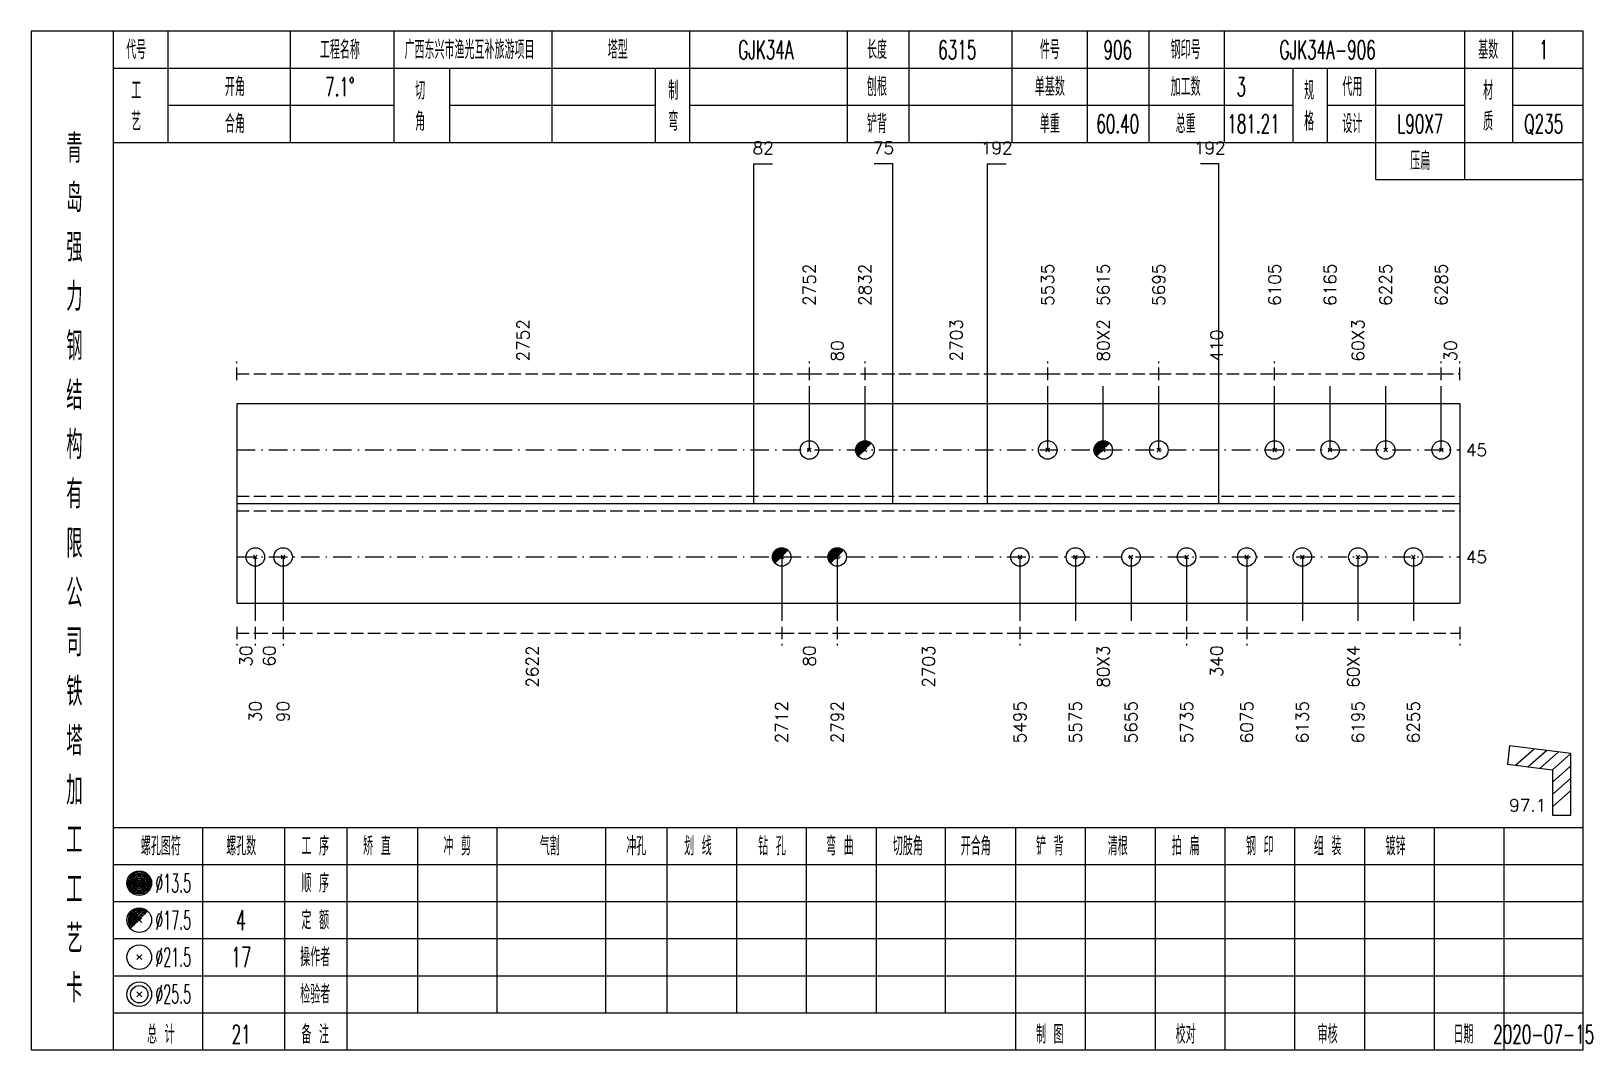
# Model space of a CAD drawing. Extents: x 0 to 2606, y -377 to 6479.
# Drawn here: x 1568.4 to 1821.3, y 2625 to 2790 of the extents above; entities that cross this region are included whole.
import ezdxf
from ezdxf.enums import TextEntityAlignment as Align

# ---------------------------------------------------------------- set-up
doc = ezdxf.new("R2010")
doc.units = 0
doc.header["$MEASUREMENT"] = 0
doc.linetypes.add('一点画线', pattern=[5.2, 3, -1, 0.2, -1])
doc.linetypes.add('虚线', pattern=[2.75, 2, -0.75])
doc.layers.get('0').update_dxf_attribs({"linetype": 'CONTINUOUS', "lineweight": 25})
for name, color, linetype, lineweight in [('1', 7, 'CONTINUOUS', 25), ('2', 7, 'CONTINUOUS', 25), ('4', 7, 'CONTINUOUS', 25)]:
    doc.layers.add(name, color=color, linetype=linetype, lineweight=lineweight)
doc.styles.get("Standard").update_dxf_attribs({"font": 'simplex.shx', "width": 0.7, "height": 3, "bigfont": 'gbhzfs.shx'})

msp = doc.modelspace()

# ---------------------------------------------------------------- texts
at = {"color": 7, "linetype": 'Continuous', "lineweight": 13}
for s, p in [('2752', (1694.46, 2745.5)), ('2832', (1703.46, 2745.5)), ('5535', (1733.05, 2745.5)), ('5615', (1742.05, 2745.5)), ('5695', (1751.05, 2745.5)), ('6105', (1769.8, 2745.5)), ('6165', (1778.8, 2745.5)), ('6225', (1787.8, 2745.5)), ('6285', (1796.8, 2745.5))]:
    msp.add_text(s, height=2, rotation=90, dxfattribs=at).set_placement(p, align=Align.MIDDLE_LEFT)
at = {"color": 8, "linetype": 'Continuous', "lineweight": 9}
for s, p in [('2752', (1648.08, 2736.5)), ('2703', (1718.25, 2736.5)), ('80X2', (1742.05, 2736.5)), ('60X3', (1783.3, 2736.5)), ('80', (1698.96, 2736.5)), ('410', (1760.42, 2736.5)), ('30', (1798.3, 2736.5))]:
    msp.add_text(s, height=2, rotation=90, dxfattribs=at).set_placement(p, align=Align.MIDDLE_LEFT)
at = {"color": 7, "linetype": 'Continuous', "lineweight": 13}
for p in [(1800.8, 2722.17), (1800.8, 2704.83)]:
    msp.add_text('45', height=2, dxfattribs=at).set_placement(p, align=Align.MIDDLE_LEFT)
at = {"color": 8, "linetype": 'Continuous', "lineweight": 9}
for s, p in [('30', (1603.2, 2690.5)), ('60', (1606.95, 2690.5)), ('2622', (1649.58, 2690.5)), ('80', (1694.46, 2690.5)), ('2703', (1713.75, 2690.5)), ('80X3', (1742.05, 2690.5)), ('340', (1760.42, 2690.5)), ('60X4', (1782.55, 2690.5))]:
    msp.add_text(s, height=2, rotation=90, dxfattribs=at).set_placement(p, align=Align.MIDDLE_RIGHT)
at = {"layer": '1', "color": 7, "linetype": 'Continuous', "lineweight": 13}
for s, p in [('30', (1604.7, 2681.5)), ('90', (1609.2, 2681.5)), ('2712', (1689.96, 2681.5)), ('2792', (1698.96, 2681.5)), ('5495', (1728.55, 2681.5)), ('5575', (1737.55, 2681.5)), ('5655', (1746.55, 2681.5)), ('5735', (1755.55, 2681.5)), ('6075', (1765.3, 2681.5)), ('6135', (1774.3, 2681.5)), ('6195', (1783.3, 2681.5)), ('6255', (1792.3, 2681.5))]:
    msp.add_text(s, height=2, rotation=90, dxfattribs=at).set_placement(p, align=Align.MIDDLE_RIGHT)
at = {"layer": '2', "color": 7, "linetype": 'Continuous', "lineweight": 13}
for s, p in [('82', (1686.96, 2769.5)), ('75', (1706.46, 2769.5)), ('192', (1724.8, 2769.5)), ('192', (1759.3, 2769.5))]:
    msp.add_text(s, height=2, dxfattribs=at).set_placement(p, align=Align.BOTTOM_CENTER)
msp.add_text('97.1', height=2, dxfattribs=at).set_placement((1813.8, 2663), align=Align.BOTTOM_RIGHT)
at = {"layer": '4', "color": 1, "linetype": 'Continuous', "lineweight": 13}
for s, height, width, p in [('代号', 3, 0.6, (1585.4, 2787)), ('工程名称', 3, 0.6, (1618.4, 2787)), ('广西东兴市渔光互补旅游项目', 3, 0.6, (1639.4, 2787)), ('塔型', 3, 0.6, (1663.4, 2787)), ('GJK34A', 3, 0.6, (1687.4, 2787)), ('长度', 3, 0.6, (1705.4, 2787)), ('6315', 3, 0.6, (1718.4, 2787)), ('件号', 3, 0.6, (1733.4, 2787)), ('906', 3, 0.6, (1744.4, 2787)), ('钢印号', 3, 0.6, (1755.4, 2787)), ('GJK34A-906', 3, 0.6, (1778.4, 2787)), ('基数', 3, 0.6, (1804.4, 2787)), ('1', 3, 0.6, (1813.4, 2787)), ('开角', 3, 0.6, (1601.4, 2781)), ('7.1%%d', 3, 0.6, (1618.4, 2781)), ('刨根', 3, 0.6, (1705.4, 2781)), ('单基数', 3, 0.6, (1733.4, 2781)), ('加工数', 3, 0.6, (1755.4, 2781)), ('3', 3, 0.6, (1764.4, 2781)), ('代用', 3, 0.6, (1782.4, 2781)), ('工', 3, 0.6, (1585.4, 2780.4)), ('切', 3, 0.6, (1631.4, 2780.4)), ('制', 3, 0.6, (1672.4, 2780.4)), ('规', 3, 0.6, (1775.4, 2780.4)), ('材', 3, 0.6, (1804.4, 2780.4)), ('艺', 3, 0.6, (1585.4, 2775.4)), ('合角', 3, 0.6, (1601.4, 2775)), ('角', 3, 0.6, (1631.4, 2775.4)), ('弯', 3, 0.6, (1672.4, 2775.4)), ('铲背', 3, 0.6, (1705.4, 2775)), ('单重', 3, 0.6, (1733.4, 2775)), ('60.40', 3, 0.6, (1744.4, 2775)), ('总重', 3, 0.6, (1755.4, 2775)), ('181.21', 3, 0.6, (1766.4, 2775)), ('格', 3, 0.6, (1775.4, 2775.4)), ('设计', 3, 0.6, (1782.4, 2775)), ('L90X7', 3, 0.6, (1793.4, 2775)), ('质', 3, 0.6, (1804.4, 2775.4)), ('Q235', 3, 0.6, (1813.4, 2775)), ('青', 4.6, 0.8, (1575.4, 2771)), ('压扁', 3, 0.6, (1793.4, 2769)), ('岛', 4.6, 0.8, (1575.4, 2763)), ('强', 4.6, 0.8, (1575.4, 2755)), ('力', 4.6, 0.8, (1575.4, 2747)), ('钢', 4.6, 0.8, (1575.4, 2739)), ('结', 4.6, 0.8, (1575.4, 2731)), ('构', 4.6, 0.8, (1575.4, 2723)), ('有', 4.6, 0.8, (1575.4, 2715)), ('限', 4.6, 0.8, (1575.4, 2707)), ('公', 4.6, 0.8, (1575.4, 2699)), ('司', 4.6, 0.8, (1575.4, 2691)), ('铁', 4.6, 0.8, (1575.4, 2683)), ('塔', 4.6, 0.8, (1575.4, 2675)), ('加', 4.6, 0.8, (1575.4, 2667)), ('工', 4.6, 0.8, (1575.4, 2659)), ('螺孔图符', 3, 0.6, (1589.4, 2658)), ('螺孔数', 3, 0.6, (1602.4, 2658)), ('工 序', 3, 0.6, (1614.4, 2658)), ('矫 直', 3, 0.6, (1624.4, 2658)), ('冲 剪', 3, 0.6, (1637.4, 2658)), ('气割', 3, 0.6, (1652.4, 2658)), ('冲孔', 3, 0.6, (1666.4, 2658)), ('划 线', 3, 0.6, (1676.4, 2658)), ('钻 孔', 3, 0.6, (1688.4, 2658)), ('弯 曲', 3, 0.6, (1699.4, 2658)), ('切肢角', 3, 0.6, (1710.4, 2658)), ('开合角', 3, 0.6, (1721.4, 2658)), ('铲 背', 3, 0.6, (1733.4, 2658)), ('清根', 3, 0.6, (1744.4, 2658)), ('拍 扁', 3, 0.6, (1755.4, 2658)), ('钢 印', 3, 0.6, (1767.4, 2658)), ('组 装', 3, 0.6, (1778.4, 2658)), ('镀锌', 3, 0.6, (1789.4, 2658)), ('%%C13.5', 3, 0.5, (1591.4, 2652)), ('顺 序', 3, 0.6, (1614.4, 2652)), ('工', 4.6, 0.8, (1575.4, 2651)), ('%%C17.5', 3, 0.5, (1591.4, 2646)), ('4', 3.2, 0.6, (1602.4, 2646)), ('定 额', 3, 0.6, (1614.4, 2646)), ('艺', 4.6, 0.8, (1575.4, 2643)), ('%%C21.5', 3, 0.5, (1591.4, 2640)), ('17', 3.2, 0.6, (1602.4, 2640)), ('操作者', 3, 0.6, (1614.4, 2640)), ('卡', 4.6, 0.8, (1575.4, 2635)), ('检验者', 3, 0.6, (1614.4, 2634)), ('%%C25.5', 3, 0.5, (1591.4, 2634)), ('总 计', 3, 0.6, (1589.4, 2627.5)), ('21', 3, 0.6, (1602.4, 2627.5)), ('备 注', 3, 0.6, (1614.4, 2627.5)), ('制 图', 3, 0.6, (1733.4, 2627.5)), ('校对', 3, 0.6, (1755.4, 2627.5)), ('审核', 3, 0.6, (1778.4, 2627.5)), ('日期', 3, 0.6, (1800.4, 2627.5)), ('2020-07-15', 3, 0.6, (1813.4, 2627.5))]:
    msp.add_text(s, height=height, dxfattribs=dict(at, width=width)).set_placement(p, align=Align.MIDDLE_CENTER)

# ---------------------------------------------------------------- linework, layer by layer
at = {"color": 8, "linetype": '虚线', "lineweight": 9}
for p, q in [((1601.7, 2733.5), (1601.7, 2736.5)), ((1601.7, 2734.5), (1694.46, 2734.5)), ((1694.46, 2733.5), (1694.46, 2736.5)), ((1694.46, 2733.5), (1694.46, 2736.5)), ((1694.46, 2734.5), (1703.46, 2734.5)), ((1703.46, 2733.5), (1703.46, 2736.5)), ((1703.46, 2733.5), (1703.46, 2736.5)), ((1703.46, 2734.5), (1733.05, 2734.5)), ((1733.05, 2733.5), (1733.05, 2736.5)), ((1733.05, 2733.5), (1733.05, 2736.5)), ((1733.05, 2734.5), (1751.05, 2734.5)), ((1751.05, 2733.5), (1751.05, 2736.5)), ((1751.05, 2733.5), (1751.05, 2736.5)), ((1751.05, 2734.5), (1769.8, 2734.5)), ((1769.8, 2733.5), (1769.8, 2736.5)), ((1769.8, 2733.5), (1769.8, 2736.5)), ((1769.8, 2734.5), (1796.8, 2734.5)), ((1796.8, 2733.5), (1796.8, 2736.5)), ((1796.8, 2733.5), (1796.8, 2736.5)), ((1796.8, 2734.5), (1799.8, 2734.5)), ((1799.8, 2733.5), (1799.8, 2736.5)), ((1601.7, 2693.5), (1601.7, 2690.5)), ((1601.7, 2692.5), (1604.7, 2692.5)), ((1604.7, 2693.5), (1604.7, 2690.5)), ((1604.7, 2693.5), (1604.7, 2690.5)), ((1604.7, 2692.5), (1609.2, 2692.5)), ((1609.2, 2693.5), (1609.2, 2690.5)), ((1609.2, 2693.5), (1609.2, 2690.5)), ((1609.2, 2692.5), (1689.96, 2692.5)), ((1689.96, 2693.5), (1689.96, 2690.5)), ((1689.96, 2693.5), (1689.96, 2690.5)), ((1689.96, 2692.5), (1698.96, 2692.5)), ((1698.96, 2693.5), (1698.96, 2690.5)), ((1698.96, 2693.5), (1698.96, 2690.5)), ((1698.96, 2692.5), (1728.55, 2692.5)), ((1728.55, 2693.5), (1728.55, 2690.5)), ((1728.55, 2693.5), (1728.55, 2690.5)), ((1728.55, 2692.5), (1755.55, 2692.5)), ((1755.55, 2693.5), (1755.55, 2690.5)), ((1755.55, 2693.5), (1755.55, 2690.5)), ((1755.55, 2692.5), (1765.3, 2692.5)), ((1765.3, 2693.5), (1765.3, 2690.5)), ((1765.3, 2693.5), (1765.3, 2690.5)), ((1765.3, 2692.5), (1799.8, 2692.5)), ((1799.8, 2693.5), (1799.8, 2690.5))]:
    msp.add_line(p, q, dxfattribs=at)
at = {"color": 7, "linetype": 'Continuous', "lineweight": 13}
for p, q in [((1694.46, 2722.17), (1694.46, 2732.5)), ((1703.46, 2722.17), (1703.46, 2732.5)), ((1733.05, 2722.17), (1733.05, 2732.5)), ((1742.05, 2722.17), (1742.05, 2732.5)), ((1751.05, 2722.17), (1751.05, 2732.5)), ((1769.8, 2722.17), (1769.8, 2732.5)), ((1778.8, 2722.17), (1778.8, 2732.5)), ((1787.8, 2722.17), (1787.8, 2732.5)), ((1796.8, 2722.17), (1796.8, 2732.5)), ((1694.16, 2721.87), (1694.76, 2722.47)), ((1694.76, 2721.87), (1694.16, 2722.47)), ((1732.75, 2721.87), (1733.35, 2722.47)), ((1733.35, 2721.87), (1732.75, 2722.47)), ((1750.75, 2721.87), (1751.35, 2722.47)), ((1751.35, 2721.87), (1750.75, 2722.47)), ((1769.5, 2721.87), (1770.1, 2722.47)), ((1770.1, 2721.87), (1769.5, 2722.47)), ((1778.5, 2721.87), (1779.1, 2722.47)), ((1779.1, 2721.87), (1778.5, 2722.47)), ((1787.5, 2721.87), (1788.1, 2722.47)), ((1788.1, 2721.87), (1787.5, 2722.47)), ((1796.5, 2721.87), (1797.1, 2722.47)), ((1797.1, 2721.87), (1796.5, 2722.47)), ((1604.7, 2704.83), (1604.7, 2694.5)), ((1609.2, 2704.83), (1609.2, 2694.5)), ((1689.96, 2704.83), (1689.96, 2694.5)), ((1698.96, 2704.83), (1698.96, 2694.5)), ((1728.55, 2704.83), (1728.55, 2694.5)), ((1737.55, 2704.83), (1737.55, 2694.5)), ((1746.55, 2704.83), (1746.55, 2694.5)), ((1755.55, 2704.83), (1755.55, 2694.5)), ((1765.3, 2704.83), (1765.3, 2694.5)), ((1774.3, 2704.83), (1774.3, 2694.5)), ((1783.3, 2704.83), (1783.3, 2694.5)), ((1792.3, 2704.83), (1792.3, 2694.5))]:
    msp.add_line(p, q, dxfattribs=at)
at = {"color": 7, "linetype": 'Continuous', "lineweight": 18}
for p, q in [((1601.7, 2729.67), (1601.7, 2697.33)), ((1601.7, 2729.67), (1799.8, 2729.67)), ((1799.8, 2729.67), (1799.8, 2697.33)), ((1601.7, 2713.5), (1799.8, 2713.5))]:
    msp.add_line(p, q, dxfattribs=at)
at = {"color": 3, "linetype": '一点画线', "lineweight": 13}
for p, q in [((1601.7, 2722.17), (1799.8, 2722.17)), ((1601.7, 2704.83), (1799.8, 2704.83))]:
    msp.add_line(p, q, dxfattribs=at)
at = {"color": 7, "linetype": 'Continuous', "lineweight": 0}
for p, q in [((1703.16, 2721.87), (1703.76, 2722.47)), ((1703.16, 2722.47), (1703.76, 2721.87)), ((1741.75, 2721.87), (1742.35, 2722.47)), ((1741.75, 2722.47), (1742.35, 2721.87))]:
    msp.add_line(p, q, dxfattribs=at)
at = {"color": 1, "linetype": '虚线', "lineweight": 18}
for p, q in [((1601.7, 2714.67), (1799.8, 2714.67)), ((1601.7, 2712.33), (1799.8, 2712.33))]:
    msp.add_line(p, q, dxfattribs=at)
at = {"color": 7, "linetype": 'Continuous', "lineweight": 13}
for centre in [(1694.46, 2722.17), (1703.46, 2722.17), (1733.05, 2722.17), (1742.05, 2722.17), (1751.05, 2722.17), (1769.8, 2722.17), (1778.8, 2722.17), (1787.8, 2722.17), (1796.8, 2722.17)]:
    msp.add_circle(centre, 1.5, dxfattribs=at)
for centre, radius in [((1703.46, 2722.17), 1.35), ((1703.46, 2722.17), 1.2), ((1703.46, 2722.17), 1.05), ((1703.46, 2722.17), 0.9), ((1703.46, 2722.17), 0.75), ((1703.46, 2722.17), 0.6), ((1703.46, 2722.17), 0.45), ((1703.46, 2722.17), 0.3), ((1703.46, 2722.17), 0.15), ((1742.05, 2722.17), 1.35), ((1742.05, 2722.17), 1.2), ((1742.05, 2722.17), 1.05), ((1742.05, 2722.17), 0.9), ((1742.05, 2722.17), 0.75), ((1742.05, 2722.17), 0.6), ((1742.05, 2722.17), 0.45), ((1742.05, 2722.17), 0.3), ((1742.05, 2722.17), 0.15)]:
    msp.add_arc(centre, radius, 45, 225, dxfattribs=at)
at = {"layer": '1', "color": 7, "linetype": 'Continuous', "lineweight": 13}
for p, q in [((1604.4, 2704.53), (1605, 2705.13)), ((1605, 2704.53), (1604.4, 2705.13)), ((1608.9, 2704.53), (1609.5, 2705.13)), ((1609.5, 2704.53), (1608.9, 2705.13)), ((1728.25, 2704.53), (1728.85, 2705.13)), ((1728.85, 2704.53), (1728.25, 2705.13)), ((1737.25, 2704.53), (1737.85, 2705.13)), ((1737.85, 2704.53), (1737.25, 2705.13)), ((1746.25, 2704.53), (1746.85, 2705.13)), ((1746.85, 2704.53), (1746.25, 2705.13)), ((1755.25, 2704.53), (1755.85, 2705.13)), ((1755.85, 2704.53), (1755.25, 2705.13)), ((1765, 2704.53), (1765.6, 2705.13)), ((1765.6, 2704.53), (1765, 2705.13)), ((1774, 2704.53), (1774.6, 2705.13)), ((1774.6, 2704.53), (1774, 2705.13)), ((1783, 2704.53), (1783.6, 2705.13)), ((1783.6, 2704.53), (1783, 2705.13)), ((1792, 2704.53), (1792.6, 2705.13)), ((1792.6, 2704.53), (1792, 2705.13))]:
    msp.add_line(p, q, dxfattribs=at)
at = {"layer": '1', "color": 7, "linetype": 'Continuous', "lineweight": 0}
for p, q in [((1689.66, 2704.53), (1690.26, 2705.13)), ((1689.66, 2705.13), (1690.26, 2704.53)), ((1698.66, 2704.53), (1699.26, 2705.13)), ((1698.66, 2705.13), (1699.26, 2704.53))]:
    msp.add_line(p, q, dxfattribs=at)
at = {"layer": '1', "color": 7, "linetype": 'Continuous', "lineweight": 18}
msp.add_line((1601.7, 2697.33), (1799.8, 2697.33), dxfattribs=at)
at = {"layer": '1', "color": 7, "linetype": 'Continuous', "lineweight": 13}
for centre in [(1604.7, 2704.83), (1609.2, 2704.83), (1689.96, 2704.83), (1698.96, 2704.83), (1728.55, 2704.83), (1737.55, 2704.83), (1746.55, 2704.83), (1755.55, 2704.83), (1765.3, 2704.83), (1774.3, 2704.83), (1783.3, 2704.83), (1792.3, 2704.83)]:
    msp.add_circle(centre, 1.5, dxfattribs=at)
for centre, radius in [((1689.96, 2704.83), 1.35), ((1689.96, 2704.83), 1.2), ((1689.96, 2704.83), 1.05), ((1689.96, 2704.83), 0.9), ((1689.96, 2704.83), 0.75), ((1689.96, 2704.83), 0.6), ((1689.96, 2704.83), 0.45), ((1689.96, 2704.83), 0.3), ((1689.96, 2704.83), 0.15), ((1698.96, 2704.83), 1.35), ((1698.96, 2704.83), 1.2), ((1698.96, 2704.83), 1.05), ((1698.96, 2704.83), 0.9), ((1698.96, 2704.83), 0.75), ((1698.96, 2704.83), 0.6), ((1698.96, 2704.83), 0.45), ((1698.96, 2704.83), 0.3), ((1698.96, 2704.83), 0.15)]:
    msp.add_arc(centre, radius, 45, 225, dxfattribs=at)
at = {"layer": '2', "color": 7, "linetype": 'Continuous', "lineweight": 13}
for p, q in [((1685.46, 2713.5), (1685.46, 2768.5)), ((1685.46, 2768.5), (1688.46, 2768.5)), ((1707.96, 2768.5), (1704.96, 2768.5)), ((1707.96, 2713.5), (1707.96, 2768.5)), ((1723.3, 2713.5), (1723.3, 2768.5)), ((1723.3, 2768.5), (1726.3, 2768.5)), ((1760.8, 2768.5), (1757.8, 2768.5)), ((1760.8, 2713.5), (1760.8, 2768.5)), ((1807.88, 2674.24), (1807.51, 2671.26)), ((1817.8, 2673), (1807.88, 2674.24)), ((1808.85, 2671.09), (1811.85, 2673.74)), ((1807.51, 2671.26), (1814.8, 2670.35)), ((1810.83, 2670.84), (1813.83, 2673.49)), ((1812.82, 2670.6), (1815.82, 2673.25)), ((1814.8, 2670.35), (1817.8, 2673)), ((1817.8, 2663), (1817.8, 2673)), ((1814.8, 2668.35), (1817.8, 2671)), ((1814.8, 2670.35), (1814.8, 2663)), ((1814.8, 2666.35), (1817.8, 2669)), ((1814.8, 2664.35), (1817.8, 2667)), ((1814.8, 2663), (1817.8, 2663))]:
    msp.add_line(p, q, dxfattribs=at)
at = {"layer": '4', "color": 1, "linetype": 'Continuous', "lineweight": 18}
for p, q in [((1581.7, 2625), (1581.7, 2790)), ((1590.6, 2772), (1590.6, 2790)), ((1610.4, 2772), (1610.4, 2790)), ((1627.2, 2772), (1627.2, 2790)), ((1652.8, 2772), (1652.8, 2790)), ((1675.1, 2772), (1675.1, 2790)), ((1700.6, 2772), (1700.6, 2790)), ((1710.6, 2772), (1710.6, 2790)), ((1727.3, 2772), (1727.3, 2790)), ((1739.5, 2772), (1739.5, 2790)), ((1749.5, 2772), (1749.5, 2790)), ((1761.7, 2772), (1761.7, 2790)), ((1800.6, 2766), (1800.6, 2790)), ((1808.4, 2772), (1808.4, 2790)), ((1581.7, 2784), (1819.8, 2784)), ((1636.2, 2772), (1636.2, 2784)), ((1669.5, 2772), (1669.5, 2784)), ((1772.8, 2772), (1772.8, 2784)), ((1778.4, 2772), (1778.4, 2784)), ((1786.2, 2766), (1786.2, 2784)), ((1590.6, 2778), (1627.2, 2778)), ((1636.2, 2778), (1669.5, 2778)), ((1675.1, 2778), (1772.8, 2778)), ((1778.4, 2778), (1800.6, 2778)), ((1808.4, 2778), (1819.8, 2778)), ((1581.7, 2772), (1819.8, 2772)), ((1786.2, 2766), (1819.8, 2766)), ((1581.7, 2661), (1819.8, 2661)), ((1596.2, 2625), (1596.2, 2661)), ((1609.5, 2625), (1609.5, 2661)), ((1619.6, 2625), (1619.6, 2661)), ((1631, 2631), (1631, 2661)), ((1643.9, 2631), (1643.9, 2661)), ((1661.5, 2631), (1661.5, 2661)), ((1671.4, 2631), (1671.4, 2661)), ((1682.7, 2631), (1682.7, 2661)), ((1694, 2631), (1694, 2661)), ((1705.3, 2631), (1705.3, 2661)), ((1716.5, 2631), (1716.5, 2661)), ((1727.9, 2631), (1727.9, 2661)), ((1739.2, 2631), (1739.2, 2661)), ((1750.5, 2631), (1750.5, 2661)), ((1761.8, 2631), (1761.8, 2661)), ((1773.1, 2631), (1773.1, 2661)), ((1784.4, 2631), (1784.4, 2661)), ((1795.7, 2631), (1795.7, 2661)), ((1807, 2631), (1807, 2661)), ((1581.7, 2655), (1819.8, 2655)), ((1581.7, 2649), (1819.8, 2649)), ((1581.7, 2643), (1819.8, 2643)), ((1581.7, 2637), (1819.8, 2637)), ((1581.7, 2631), (1819.8, 2631)), ((1727.9, 2625), (1727.9, 2631)), ((1739.2, 2625), (1739.2, 2631)), ((1750.5, 2625), (1750.5, 2631)), ((1761.8, 2625), (1761.8, 2631)), ((1773.1, 2625), (1773.1, 2631)), ((1784.4, 2625), (1784.4, 2631)), ((1795.7, 2625), (1795.7, 2631)), ((1807, 2625), (1807, 2631))]:
    msp.add_line(p, q, dxfattribs=at)
at = {"layer": '4', "color": 7, "linetype": 'Continuous', "lineweight": 13}
for p, q in [((1585.7, 2651.8), (1586.1, 2652.2)), ((1586.1, 2651.8), (1585.7, 2652.2)), ((1585.5, 2639.6), (1586.3, 2640.4)), ((1586.3, 2639.6), (1585.5, 2640.4)), ((1585.5, 2633.6), (1586.3, 2634.4)), ((1586.3, 2633.6), (1585.5, 2634.4))]:
    msp.add_line(p, q, dxfattribs=at)
at = {"layer": '4', "color": 7, "linetype": 'Continuous', "lineweight": 0}
for p, q in [((1585.5, 2645.6), (1586.3, 2646.4)), ((1585.5, 2646.4), (1586.3, 2645.6))]:
    msp.add_line(p, q, dxfattribs=at)
at = {"layer": '4', "color": 1, "linetype": 'Continuous', "lineweight": 18}
msp.add_lwpolyline([(1568.4, 2790), (1568.4, 2625), (1819.8, 2625), (1819.8, 2790)], close=True, dxfattribs=at)
at = {"layer": '4', "color": 7, "linetype": 'Continuous', "lineweight": 13}
for centre, radius in [((1585.9, 2652), 2), ((1585.9, 2652), 1.8), ((1585.9, 2652), 1.6), ((1585.9, 2652), 1.4), ((1585.9, 2652), 1.2), ((1585.9, 2652), 1), ((1585.9, 2652), 0.8), ((1585.9, 2652), 0.6), ((1585.9, 2652), 0.4), ((1585.9, 2652), 0.2), ((1585.9, 2646), 2), ((1585.9, 2640), 2), ((1585.9, 2634), 2), ((1585.9, 2634), 1.4)]:
    msp.add_circle(centre, radius, dxfattribs=at)
for radius in [1.8, 1.6, 1.4, 1.2, 1, 0.8, 0.6, 0.4, 0.2]:
    msp.add_arc((1585.9, 2646), radius, 45, 225, dxfattribs=at)

msp.set_redraw_order([(e.dxf.handle, doc.entitydb.next_handle()) for e in msp.query("TEXT MTEXT ATTDEF DIMENSION ARC_DIMENSION")])  # texts and dimensions are drawn at this point

doc.saveas('drawing.dxf')
